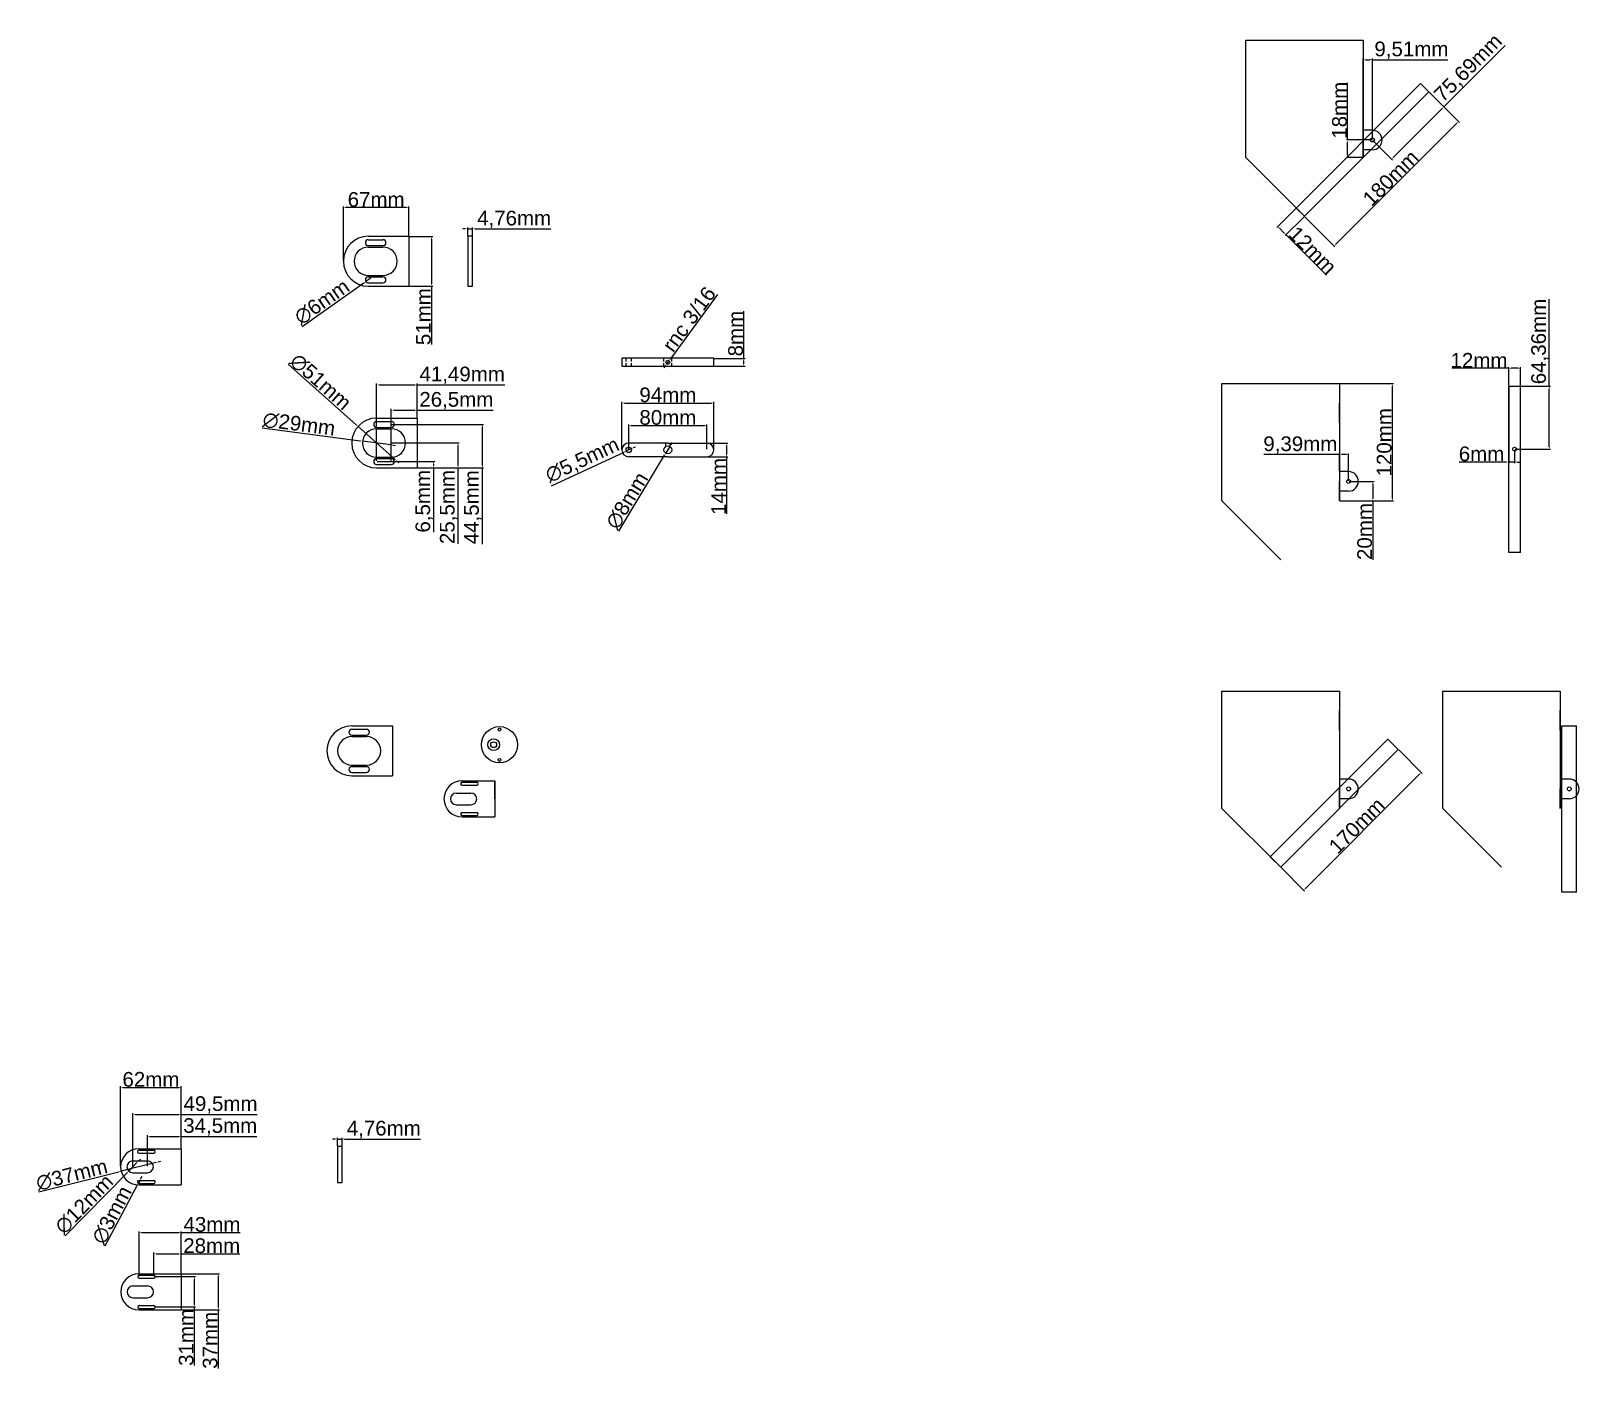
# Model space of a CAD drawing. Header units: centimetres. Extents: x -4347 to 16897, y 45206 to 109107.
# Drawn here: x 266 to 1849, y 60989 to 62358 of the extents above; entities that cross this region are included whole.
import ezdxf

# ---------------------------------------------------------------- set-up
doc = ezdxf.new("R2010")
doc.units = ezdxf.units.CM
doc.header["$LTSCALE"] = 0.5
doc.linetypes.add('DASHED2', pattern=[9.525, 6.35, -3.175])
doc.styles.get("Standard").update_dxf_attribs({"font": 'arial.ttf'})
doc.dimstyles.new('ISO-25', dxfattribs={"dimtxt": 15, "dimasz": 2.5, "dimexe": 1.25, "dimexo": 0.625, "dimtad": 1, "dimtxsty": 'Standard', "dimcen": 2.5, "dimclrd": 1, "dimclre": 1, "dimadec": 0, "dimazin": 0, "dimtfac": 1, "dimtmove": 0, "dimatfit": 3, "dimfxl": 1, "dimarcsym": 0})

msp = doc.modelspace()

# ---------------------------------------------------------------- blocks, each defined once
blk = doc.blocks.new('*D255')
at = {"color": 1, "lineweight": -2, "transparency": 16777216}
for p, q in [((1664.5, 61623.2), (1688.4, 61599.2)), ((1569.1, 61481.6), (1685.8, 61598.3)), ((1544.2, 61502.9), (1568.2, 61479))]:
    blk.add_line(p, q, dxfattribs=at)
at = {"color": 1, "transparency": 16777216}
for points in [[(1685.5, 61598.6), (1686.1, 61598), (1687.5, 61600.1)], [(1568.8, 61481.9), (1569.4, 61481.3), (1567.3, 61479.9)]]:
    blk.add_solid(points, dxfattribs=at)
at = {"layer": 'Defpoints', "color": 0, "transparency": 16777216}
for p in [(1664, 61623.6), (1687.5, 61600.1), (1543.8, 61503.4)]:
    blk.add_point(p, dxfattribs=at)
at = {"color": 0, "transparency": 16777216, "insert": (1621.6, 61545.8), "char_height": 15, "attachment_point": 5, "rotation": 45}
blk.add_mtext('170mm', dxfattribs=at)
blk = doc.blocks.new('*D256')
at = {"color": 1, "lineweight": -2, "transparency": 16777216}
for p, q in [((1603.8, 61925.2), (1526.6, 61925.2)), ((1603.8, 61908.3), (1603.8, 61926.4)), ((1610.7, 61925.2), (1606.3, 61925.2)), ((1613.2, 61898.3), (1613.2, 61926.4))]:
    blk.add_line(p, q, dxfattribs=at)
at = {"color": 1, "transparency": 16777216}
for points in [[(1606.3, 61925.6), (1606.3, 61924.7), (1603.8, 61925.2)], [(1610.7, 61925.6), (1610.7, 61924.7), (1613.2, 61925.2)]]:
    blk.add_solid(points, dxfattribs=at)
at = {"layer": 'Defpoints', "color": 0, "transparency": 16777216}
for p in [(1613.2, 61925.2), (1603.8, 61907.7), (1613.2, 61897.7)]:
    blk.add_point(p, dxfattribs=at)
at = {"color": 0, "transparency": 16777216, "insert": (1563.9, 61934.8), "char_height": 15, "attachment_point": 5}
blk.add_mtext('9,39mm', dxfattribs=at)
blk = doc.blocks.new('*D257')
at = {"color": 1, "lineweight": -2, "transparency": 16777216}
for p, q in [((1604.4, 61997.7), (1659.2, 61997.7)), ((1658, 61880.2), (1658, 61995.2)), ((1604.4, 61877.7), (1659.2, 61877.7))]:
    blk.add_line(p, q, dxfattribs=at)
at = {"color": 1, "transparency": 16777216}
for points in [[(1657.5, 61995.2), (1658.4, 61995.2), (1658, 61997.7)], [(1657.5, 61880.2), (1658.4, 61880.2), (1658, 61877.7)]]:
    blk.add_solid(points, dxfattribs=at)
at = {"layer": 'Defpoints', "color": 0, "transparency": 16777216}
for p in [(1603.8, 61997.7), (1658, 61997.7), (1603.8, 61877.7)]:
    blk.add_point(p, dxfattribs=at)
at = {"color": 0, "transparency": 16777216, "insert": (1649.7, 61937.7), "char_height": 15, "attachment_point": 5, "rotation": 90}
blk.add_mtext('120mm', dxfattribs=at)
blk = doc.blocks.new('*D258')
at = {"color": 1, "lineweight": -2, "transparency": 16777216}
for p, q in [((1613.8, 61897.7), (1639.3, 61897.7)), ((1638, 61895.2), (1638, 61880.2)), ((1604.4, 61877.7), (1639.3, 61877.7)), ((1638, 61877.7), (1638, 61817.7))]:
    blk.add_line(p, q, dxfattribs=at)
at = {"color": 1, "transparency": 16777216}
for points in [[(1637.6, 61895.2), (1638.4, 61895.2), (1638, 61897.7)], [(1637.6, 61880.2), (1638.4, 61880.2), (1638, 61877.7)]]:
    blk.add_solid(points, dxfattribs=at)
at = {"layer": 'Defpoints', "color": 0, "transparency": 16777216}
for p in [(1613.2, 61897.7), (1603.8, 61877.7), (1638, 61877.7)]:
    blk.add_point(p, dxfattribs=at)
at = {"color": 0, "transparency": 16777216, "insert": (1629.7, 61846.5), "char_height": 15, "attachment_point": 5, "rotation": 90}
blk.add_mtext('20mm', dxfattribs=at)
blk = doc.blocks.new('*D259')
at = {"color": 1, "lineweight": -2, "transparency": 16777216}
for p, q in [((1818.5, 61995), (1818.5, 62084)), ((1789.6, 61995), (1819.8, 61995)), ((1818.5, 61933.1), (1818.5, 61992.5)), ((1783.6, 61930.6), (1819.8, 61930.6))]:
    blk.add_line(p, q, dxfattribs=at)
at = {"color": 1, "transparency": 16777216}
for points in [[(1818.1, 61992.5), (1818.9, 61992.5), (1818.5, 61995)], [(1818.1, 61933.1), (1818.9, 61933.1), (1818.5, 61930.6)]]:
    blk.add_solid(points, dxfattribs=at)
at = {"layer": 'Defpoints', "color": 0, "transparency": 16777216}
for p in [(1789, 61995), (1818.5, 61995), (1783, 61930.6)]:
    blk.add_point(p, dxfattribs=at)
at = {"color": 0, "transparency": 16777216, "insert": (1808.9, 62040.7), "char_height": 15, "attachment_point": 5, "rotation": 90}
blk.add_mtext('64,36mm', dxfattribs=at)
blk = doc.blocks.new('*D260')
at = {"color": 1, "lineweight": -2, "transparency": 16777216}
for p, q in [((1777, 62013.3), (1718.7, 62013.3)), ((1777, 61995.6), (1777, 62014.5)), ((1786.5, 62013.3), (1779.5, 62013.3)), ((1789, 61995.6), (1789, 62014.5))]:
    blk.add_line(p, q, dxfattribs=at)
at = {"color": 1, "transparency": 16777216}
for points in [[(1779.5, 62013.7), (1779.5, 62012.9), (1777, 62013.3)], [(1786.5, 62013.7), (1786.5, 62012.9), (1789, 62013.3)]]:
    blk.add_solid(points, dxfattribs=at)
at = {"layer": 'Defpoints', "color": 0, "transparency": 16777216}
for p in [(1777, 62013.3), (1777, 61995), (1789, 61995)]:
    blk.add_point(p, dxfattribs=at)
at = {"color": 0, "transparency": 16777216, "insert": (1746.6, 62021.5), "char_height": 15, "attachment_point": 5}
blk.add_mtext('12mm', dxfattribs=at)
blk = doc.blocks.new('*D261')
at = {"color": 1, "lineweight": -2, "transparency": 16777216}
for p, q in [((1777, 61994.4), (1777, 61916.3)), ((1783, 61930), (1783, 61916.3)), ((1774.5, 61917.5), (1726.3, 61917.5)), ((1783, 61917.5), (1777, 61917.5)), ((1785.5, 61917.5), (1788, 61917.5))]:
    blk.add_line(p, q, dxfattribs=at)
at = {"color": 1, "transparency": 16777216}
for points in [[(1774.5, 61918), (1774.5, 61917.1), (1777, 61917.5)], [(1785.5, 61918), (1785.5, 61917.1), (1783, 61917.5)]]:
    blk.add_solid(points, dxfattribs=at)
at = {"layer": 'Defpoints', "color": 0, "transparency": 16777216}
for p in [(1777, 61995), (1783, 61930.6), (1777, 61917.5)]:
    blk.add_point(p, dxfattribs=at)
at = {"color": 0, "transparency": 16777216, "insert": (1749.2, 61925.8), "char_height": 15, "attachment_point": 5}
blk.add_mtext('6mm', dxfattribs=at)
blk = doc.blocks.new('*D262')
at = {"color": 1, "lineweight": -2, "transparency": 16777216}
for p, q in [((1612.3, 62246.7), (1612.3, 62305)), ((1637, 62246.7), (1611, 62246.7)), ((1612.3, 62231.2), (1612.3, 62244.2)), ((1627.5, 62228.7), (1611, 62228.7))]:
    blk.add_line(p, q, dxfattribs=at)
at = {"color": 1, "transparency": 16777216}
for points in [[(1611.9, 62244.2), (1612.7, 62244.2), (1612.3, 62246.7)], [(1611.9, 62231.2), (1612.7, 62231.2), (1612.3, 62228.7)]]:
    blk.add_solid(points, dxfattribs=at)
at = {"layer": 'Defpoints', "color": 0, "transparency": 16777216}
for p in [(1612.3, 62246.7), (1637.6, 62246.7), (1628.1, 62228.7)]:
    blk.add_point(p, dxfattribs=at)
at = {"color": 0, "transparency": 16777216, "insert": (1604, 62277.1), "char_height": 15, "attachment_point": 5, "rotation": 90}
blk.add_mtext('18mm', dxfattribs=at)
blk = doc.blocks.new('*D263')
at = {"color": 1, "lineweight": -2, "transparency": 16777216}
for p, q in [((1628.1, 62247.3), (1628.1, 62330)), ((1630.6, 62328.8), (1635.1, 62328.8)), ((1637.6, 62247.3), (1637.6, 62330)), ((1637.6, 62328.8), (1714.9, 62328.8))]:
    blk.add_line(p, q, dxfattribs=at)
at = {"color": 1, "transparency": 16777216}
for points in [[(1630.6, 62329.2), (1630.6, 62328.3), (1628.1, 62328.8)], [(1635.1, 62329.2), (1635.1, 62328.3), (1637.6, 62328.8)]]:
    blk.add_solid(points, dxfattribs=at)
at = {"layer": 'Defpoints', "color": 0, "transparency": 16777216}
for p in [(1637.6, 62328.8), (1628.1, 62246.7), (1637.6, 62246.7)]:
    blk.add_point(p, dxfattribs=at)
at = {"color": 0, "transparency": 16777216, "insert": (1677.5, 62338.4), "char_height": 15, "attachment_point": 5}
blk.add_mtext('9,51mm', dxfattribs=at)
blk = doc.blocks.new('*D264')
at = {"color": 1, "lineweight": -2, "transparency": 16777216}
for p, q in [((1559.2, 62176.7), (1539.9, 62157.4)), ((1567.7, 62168.2), (1548.4, 62149)), ((1542.6, 62156.6), (1547.5, 62151.6)), ((1549.3, 62149.8), (1590.5, 62108.6))]:
    blk.add_line(p, q, dxfattribs=at)
at = {"color": 1, "transparency": 16777216}
for points in [[(1542.8, 62156.8), (1542.3, 62156.3), (1540.8, 62158.3)], [(1547.8, 62151.9), (1547.2, 62151.3), (1549.3, 62149.8)]]:
    blk.add_solid(points, dxfattribs=at)
at = {"layer": 'Defpoints', "color": 0, "transparency": 16777216}
for p in [(1559.6, 62177.2), (1568.1, 62168.7), (1549.3, 62149.8)]:
    blk.add_point(p, dxfattribs=at)
at = {"color": 0, "transparency": 16777216, "insert": (1576.5, 62134.1), "char_height": 15, "attachment_point": 5, "rotation": 315}
blk.add_mtext('12mm', dxfattribs=at)
blk = doc.blocks.new('*D265')
at = {"color": 1, "lineweight": -2, "transparency": 16777216}
for p, q in [((1710.7, 62280.6), (1773.5, 62343.4)), ((1691.6, 62299.8), (1711.6, 62279.7)), ((1659, 62228.9), (1709, 62278.9)), ((1638.1, 62246.2), (1658.1, 62226.2))]:
    blk.add_line(p, q, dxfattribs=at)
at = {"color": 1, "transparency": 16777216}
for points in [[(1708.7, 62279.2), (1709.2, 62278.6), (1710.7, 62280.6)], [(1658.7, 62229.2), (1659.3, 62228.6), (1657.2, 62227.1)]]:
    blk.add_solid(points, dxfattribs=at)
at = {"layer": 'Defpoints', "color": 0, "transparency": 16777216}
for p in [(1691.1, 62300.2), (1710.7, 62280.6), (1637.6, 62246.7)]:
    blk.add_point(p, dxfattribs=at)
at = {"color": 0, "transparency": 16777216, "insert": (1736.2, 62319.7), "char_height": 15, "attachment_point": 5, "rotation": 45}
blk.add_mtext('75,69mm', dxfattribs=at)
blk = doc.blocks.new('*D266')
at = {"color": 1, "lineweight": -2, "transparency": 16777216}
for p, q in [((1695.8, 62295.5), (1726.6, 62264.7)), ((1600.2, 62140.1), (1724, 62263.9)), ((1568.6, 62168.2), (1599.3, 62137.5))]:
    blk.add_line(p, q, dxfattribs=at)
at = {"color": 1, "transparency": 16777216}
for points in [[(1723.7, 62264.2), (1724.2, 62263.6), (1725.7, 62265.6)], [(1599.9, 62140.4), (1600.5, 62139.8), (1598.4, 62138.4)]]:
    blk.add_solid(points, dxfattribs=at)
at = {"layer": 'Defpoints', "color": 0, "transparency": 16777216}
for p in [(1695.4, 62296), (1725.7, 62265.6), (1568.1, 62168.7)]:
    blk.add_point(p, dxfattribs=at)
at = {"color": 0, "transparency": 16777216, "insert": (1656.2, 62207.8), "char_height": 15, "attachment_point": 5, "rotation": 45}
blk.add_mtext('180mm', dxfattribs=at)
blk = doc.blocks.new('*D267')
at = {"color": 1, "lineweight": -2, "transparency": 16777216}
for p, q in [((877.2, 61930.6), (877.2, 61955.9)), ((879.7, 61954.7), (954.7, 61954.7)), ((957.2, 61930.6), (957.2, 61955.9))]:
    blk.add_line(p, q, dxfattribs=at)
at = {"color": 1, "transparency": 16777216}
for points in [[(879.7, 61955.1), (879.7, 61954.3), (877.2, 61954.7)], [(954.7, 61955.1), (954.7, 61954.3), (957.2, 61954.7)]]:
    blk.add_solid(points, dxfattribs=at)
at = {"layer": 'Defpoints', "color": 0, "transparency": 16777216}
for p in [(957.2, 61954.7), (877.2, 61929.9), (957.2, 61929.9)]:
    blk.add_point(p, dxfattribs=at)
at = {"color": 0, "transparency": 16777216, "insert": (917.2, 61963), "char_height": 15, "attachment_point": 5}
blk.add_mtext('80mm', dxfattribs=at)
blk = doc.blocks.new('*D268')
at = {"color": 1, "lineweight": -2, "transparency": 16777216}
for p, q in [((798.2, 61893.2), (872.4, 61927.7)), ((879.7, 61931.1), (874.7, 61928.8)), ((881.9, 61932.2), (884.2, 61933.2))]:
    blk.add_line(p, q, dxfattribs=at)
at = {"color": 1, "transparency": 16777216}
for points in [[(872.3, 61928.1), (872.6, 61927.3), (874.7, 61928.8)], [(881.8, 61932.5), (882.1, 61931.8), (879.7, 61931.1)]]:
    blk.add_solid(points, dxfattribs=at)
at = {"layer": 'Defpoints', "color": 0, "transparency": 16777216}
for p in [(874.7, 61928.8), (879.7, 61931.1)]:
    blk.add_point(p, dxfattribs=at)
at = {"color": 0, "transparency": 16777216, "insert": (830, 61918.9), "char_height": 15, "attachment_point": 5, "rotation": 24.9719}
blk.add_mtext('∅5,5mm', dxfattribs=at)
blk = doc.blocks.new('*D269')
at = {"color": 1, "lineweight": -2, "transparency": 16777216}
for p, q in [((919.3, 61933.4), (915.1, 61926.5)), ((920.6, 61935.5), (921.9, 61937.6)), ((866.9, 61847), (913.8, 61924.4))]:
    blk.add_line(p, q, dxfattribs=at)
at = {"color": 1, "transparency": 16777216}
for points in [[(913.5, 61924.6), (914.2, 61924.2), (915.1, 61926.5)], [(920.2, 61935.7), (920.9, 61935.3), (919.3, 61933.4)]]:
    blk.add_solid(points, dxfattribs=at)
at = {"layer": 'Defpoints', "color": 0, "transparency": 16777216}
for p in [(915.1, 61926.5), (919.3, 61933.4)]:
    blk.add_point(p, dxfattribs=at)
at = {"color": 0, "transparency": 16777216, "insert": (875.5, 61878), "char_height": 15, "attachment_point": 5, "rotation": 58.7502}
blk.add_mtext('∅8mm', dxfattribs=at)
blk = doc.blocks.new('*D270')
at = {"color": 1, "lineweight": -2, "transparency": 16777216}
for p, q in [((870.2, 61930.6), (870.2, 61979)), ((872.7, 61977.8), (961.7, 61977.8)), ((964.2, 61930.6), (964.2, 61979))]:
    blk.add_line(p, q, dxfattribs=at)
at = {"color": 1, "transparency": 16777216}
for points in [[(872.7, 61978.2), (872.7, 61977.4), (870.2, 61977.8)], [(961.7, 61978.2), (961.7, 61977.4), (964.2, 61977.8)]]:
    blk.add_solid(points, dxfattribs=at)
at = {"layer": 'Defpoints', "color": 0, "transparency": 16777216}
for p in [(964.2, 61977.8), (870.2, 61929.9), (964.2, 61929.9)]:
    blk.add_point(p, dxfattribs=at)
at = {"color": 0, "transparency": 16777216, "insert": (917.2, 61986.1), "char_height": 15, "attachment_point": 5}
blk.add_mtext('94mm', dxfattribs=at)
blk = doc.blocks.new('*D271')
at = {"color": 1, "lineweight": -2, "transparency": 16777216}
for p, q in [((957.8, 61936.9), (978.6, 61936.9)), ((977.3, 61934.4), (977.3, 61925.4)), ((957.8, 61922.9), (978.6, 61922.9)), ((977.3, 61922.9), (977.3, 61864.6))]:
    blk.add_line(p, q, dxfattribs=at)
at = {"color": 1, "transparency": 16777216}
for points in [[(976.9, 61934.4), (977.7, 61934.4), (977.3, 61936.9)], [(976.9, 61925.4), (977.7, 61925.4), (977.3, 61922.9)]]:
    blk.add_solid(points, dxfattribs=at)
at = {"layer": 'Defpoints', "color": 0, "transparency": 16777216}
for p in [(957.2, 61936.9), (957.2, 61922.9), (977.3, 61922.9)]:
    blk.add_point(p, dxfattribs=at)
at = {"color": 0, "transparency": 16777216, "insert": (969.2, 61892.5), "char_height": 15, "attachment_point": 5, "rotation": 90}
blk.add_mtext('14mm', dxfattribs=at)
blk = doc.blocks.new('*D272')
at = {"color": 1, "lineweight": -2, "transparency": 16777216}
for p, q in [((967.8, 62088.6), (919.8, 62023.1)), ((916, 62017.9), (918.4, 62021.1)), ((914.5, 62015.9), (913.1, 62013.9))]:
    blk.add_line(p, q, dxfattribs=at)
at = {"color": 1, "transparency": 16777216}
for points in [[(919.5, 62023.4), (920.2, 62022.9), (918.4, 62021.1)], [(914.2, 62016.1), (914.9, 62015.6), (916, 62017.9)]]:
    blk.add_solid(points, dxfattribs=at)
at = {"layer": 'Defpoints', "color": 0, "transparency": 16777216}
for p in [(918.4, 62021.1), (916, 62017.9)]:
    blk.add_point(p, dxfattribs=at)
at = {"color": 0, "transparency": 16777216, "insert": (938.9, 62063.5), "char_height": 15, "attachment_point": 5, "rotation": 53.8161}
blk.add_mtext('rnc 3/16', dxfattribs=at)
blk = doc.blocks.new('*D273')
at = {"color": 1, "lineweight": -2, "transparency": 16777216}
for p, q in [((994.8, 62023.5), (994.8, 62071.6)), ((964.8, 62023.5), (996.1, 62023.5)), ((994.8, 62018), (994.8, 62021)), ((964.8, 62015.5), (996.1, 62015.5))]:
    blk.add_line(p, q, dxfattribs=at)
at = {"color": 1, "transparency": 16777216}
for points in [[(994.4, 62021), (995.2, 62021), (994.8, 62023.5)], [(994.4, 62018), (995.2, 62018), (994.8, 62015.5)]]:
    blk.add_solid(points, dxfattribs=at)
at = {"layer": 'Defpoints', "color": 0, "transparency": 16777216}
for p in [(964.2, 62023.5), (994.8, 62023.5), (964.2, 62015.5)]:
    blk.add_point(p, dxfattribs=at)
at = {"color": 0, "transparency": 16777216, "insert": (986.5, 62048.8), "char_height": 15, "attachment_point": 5, "rotation": 90}
blk.add_mtext('8mm', dxfattribs=at)
blk = doc.blocks.new('*D274')
at = {"color": 1, "lineweight": -2, "transparency": 16777216}
for p, q in [((585.4, 62123.4), (585.4, 62178.8)), ((652.4, 62148.9), (652.4, 62178.8)), ((649.9, 62177.6), (587.9, 62177.6))]:
    blk.add_line(p, q, dxfattribs=at)
at = {"color": 1, "transparency": 16777216}
for points in [[(587.9, 62178), (587.9, 62177.1), (585.4, 62177.6)], [(649.9, 62178), (649.9, 62177.1), (652.4, 62177.6)]]:
    blk.add_solid(points, dxfattribs=at)
at = {"layer": 'Defpoints', "color": 0, "transparency": 16777216}
for p in [(585.4, 62177.6), (652.4, 62148.2), (585.4, 62122.7)]:
    blk.add_point(p, dxfattribs=at)
at = {"color": 0, "transparency": 16777216, "insert": (618.9, 62185.8), "char_height": 15, "attachment_point": 5}
blk.add_mtext('67mm', dxfattribs=at)
blk = doc.blocks.new('*D275')
at = {"color": 1, "lineweight": -2, "transparency": 16777216}
for p, q in [((653, 62148.2), (676.9, 62148.2)), ((675.6, 62145.7), (675.6, 62099.7)), ((653, 62097.2), (676.9, 62097.2)), ((675.6, 62097.2), (675.6, 62037.5))]:
    blk.add_line(p, q, dxfattribs=at)
at = {"color": 1, "transparency": 16777216}
for points in [[(675.2, 62145.7), (676, 62145.7), (675.6, 62148.2)], [(675.2, 62099.7), (676, 62099.7), (675.6, 62097.2)]]:
    blk.add_solid(points, dxfattribs=at)
at = {"layer": 'Defpoints', "color": 0, "transparency": 16777216}
for p in [(652.4, 62148.2), (652.4, 62097.2), (675.6, 62097.2)]:
    blk.add_point(p, dxfattribs=at)
at = {"color": 0, "transparency": 16777216, "insert": (667.3, 62066.1), "char_height": 15, "attachment_point": 5, "rotation": 90}
blk.add_mtext('51mm', dxfattribs=at)
blk = doc.blocks.new('*D276')
at = {"color": 1, "lineweight": -2, "transparency": 16777216}
for p, q in [((634.4, 61918.6), (634.4, 61971.8)), ((636.9, 61970.6), (658.4, 61970.6)), ((660.9, 61963.1), (660.9, 61971.8)), ((660.9, 61970.6), (738.4, 61970.6))]:
    blk.add_line(p, q, dxfattribs=at)
at = {"color": 1, "transparency": 16777216}
for points in [[(636.9, 61971), (636.9, 61970.2), (634.4, 61970.6)], [(658.4, 61971), (658.4, 61970.2), (660.9, 61970.6)]]:
    blk.add_solid(points, dxfattribs=at)
at = {"layer": 'Defpoints', "color": 0, "transparency": 16777216}
for p in [(660.9, 61970.6), (660.9, 61962.5), (634.4, 61918)]:
    blk.add_point(p, dxfattribs=at)
at = {"color": 0, "transparency": 16777216, "insert": (700.9, 61980.2), "char_height": 15, "attachment_point": 5}
blk.add_mtext('26,5mm', dxfattribs=at)
blk = doc.blocks.new('*D277')
at = {"color": 1, "lineweight": -2, "transparency": 16777216}
for p, q in [((619.4, 61918.6), (619.4, 61997.7)), ((621.9, 61996.4), (658.4, 61996.4)), ((660.9, 61963.1), (660.9, 61997.7)), ((660.9, 61996.4), (750.4, 61996.4))]:
    blk.add_line(p, q, dxfattribs=at)
at = {"color": 1, "transparency": 16777216}
for points in [[(621.9, 61996.8), (621.9, 61996), (619.4, 61996.4)], [(658.4, 61996.8), (658.4, 61996), (660.9, 61996.4)]]:
    blk.add_solid(points, dxfattribs=at)
at = {"layer": 'Defpoints', "color": 0, "transparency": 16777216}
for p in [(660.9, 61996.4), (660.9, 61962.5), (619.4, 61918)]:
    blk.add_point(p, dxfattribs=at)
at = {"color": 0, "transparency": 16777216, "insert": (706.9, 62006.1), "char_height": 15, "attachment_point": 5}
blk.add_mtext('41,49mm', dxfattribs=at)
blk = doc.blocks.new('*D278')
at = {"color": 1, "lineweight": -2, "transparency": 16777216}
for p, q in [((528.8, 62017.4), (598.5, 61955.5)), ((638.5, 61920), (600.4, 61953.9)), ((640.4, 61918.4), (642.2, 61916.7))]:
    blk.add_line(p, q, dxfattribs=at)
at = {"color": 1, "transparency": 16777216}
for points in [[(598.8, 61955.8), (598.2, 61955.2), (600.4, 61953.9)], [(640.7, 61918.7), (640.1, 61918.1), (638.5, 61920)]]:
    blk.add_solid(points, dxfattribs=at)
at = {"layer": 'Defpoints', "color": 0, "transparency": 16777216}
for p in [(600.4, 61953.9), (638.5, 61920)]:
    blk.add_point(p, dxfattribs=at)
at = {"color": 0, "transparency": 16777216, "insert": (562.1, 61999.5), "char_height": 15, "attachment_point": 5, "rotation": 318.4289}
blk.add_mtext('∅51mm', dxfattribs=at)
blk = doc.blocks.new('*D279')
at = {"color": 1, "lineweight": -2, "transparency": 16777216}
for p, q in [((502.4, 61952.4), (602.6, 61939.2)), ((633.8, 61935.1), (605.1, 61938.9)), ((636.3, 61934.7), (638.8, 61934.4))]:
    blk.add_line(p, q, dxfattribs=at)
at = {"color": 1, "transparency": 16777216}
for points in [[(602.6, 61939.6), (602.5, 61938.8), (605.1, 61938.9)], [(636.3, 61935.1), (636.2, 61934.3), (633.8, 61935.1)]]:
    blk.add_solid(points, dxfattribs=at)
at = {"layer": 'Defpoints', "color": 0, "transparency": 16777216}
for p in [(605.1, 61938.9), (633.8, 61935.1)]:
    blk.add_point(p, dxfattribs=at)
at = {"color": 0, "transparency": 16777216, "insert": (540, 61956.2), "char_height": 15, "attachment_point": 5, "rotation": 352.4794}
blk.add_mtext('∅29mm', dxfattribs=at)
blk = doc.blocks.new('*D280')
at = {"color": 1, "lineweight": -2, "transparency": 16777216}
for p, q in [((620.1, 61918), (678.9, 61918)), ((661.5, 61911.5), (678.9, 61911.5)), ((677.7, 61915.5), (677.7, 61914)), ((677.7, 61911.5), (677.7, 61845.8))]:
    blk.add_line(p, q, dxfattribs=at)
at = {"color": 1, "transparency": 16777216}
for points in [[(677.2, 61915.5), (678.1, 61915.5), (677.7, 61918)], [(677.2, 61914), (678.1, 61914), (677.7, 61911.5)]]:
    blk.add_solid(points, dxfattribs=at)
at = {"layer": 'Defpoints', "color": 0, "transparency": 16777216}
for p in [(619.4, 61918), (660.9, 61911.5), (677.7, 61911.5)]:
    blk.add_point(p, dxfattribs=at)
at = {"color": 0, "transparency": 16777216, "insert": (668, 61877.4), "char_height": 15, "attachment_point": 5, "rotation": 90}
blk.add_mtext('6,5mm', dxfattribs=at)
blk = doc.blocks.new('*D281')
at = {"color": 1, "lineweight": -2, "transparency": 16777216}
for p, q in [((635.1, 61937), (703.9, 61937)), ((702.6, 61934.5), (702.6, 61914)), ((661.5, 61911.5), (703.9, 61911.5)), ((702.6, 61911.5), (702.6, 61834))]:
    blk.add_line(p, q, dxfattribs=at)
at = {"color": 1, "transparency": 16777216}
for points in [[(702.2, 61934.5), (703, 61934.5), (702.6, 61937)], [(702.2, 61914), (703, 61914), (702.6, 61911.5)]]:
    blk.add_solid(points, dxfattribs=at)
at = {"layer": 'Defpoints', "color": 0, "transparency": 16777216}
for p in [(634.4, 61937), (660.9, 61911.5), (702.6, 61911.5)]:
    blk.add_point(p, dxfattribs=at)
at = {"color": 0, "transparency": 16777216, "insert": (693, 61871.5), "char_height": 15, "attachment_point": 5, "rotation": 90}
blk.add_mtext('25,5mm', dxfattribs=at)
blk = doc.blocks.new('*D282')
at = {"color": 1, "lineweight": -2, "transparency": 16777216}
for p, q in [((635.1, 61956), (728.7, 61956)), ((727.4, 61953.5), (727.4, 61914)), ((662.2, 61911.5), (728.7, 61911.5)), ((727.4, 61911.5), (727.4, 61833.6))]:
    blk.add_line(p, q, dxfattribs=at)
at = {"color": 1, "transparency": 16777216}
for points in [[(727, 61953.5), (727.9, 61953.5), (727.4, 61956)], [(727, 61914), (727.9, 61914), (727.4, 61911.5)]]:
    blk.add_solid(points, dxfattribs=at)
at = {"layer": 'Defpoints', "color": 0, "transparency": 16777216}
for p in [(634.4, 61956), (661.5, 61911.5), (727.4, 61911.5)]:
    blk.add_point(p, dxfattribs=at)
at = {"color": 0, "transparency": 16777216, "insert": (717.8, 61871.3), "char_height": 15, "attachment_point": 5, "rotation": 90}
blk.add_mtext('44,5mm', dxfattribs=at)
blk = doc.blocks.new('*D283')
at = {"color": 1, "lineweight": -2, "transparency": 16777216}
for p, q in [((543.1, 62056.1), (606.4, 62100.6)), ((613.4, 62105.5), (608.5, 62102)), ((615.4, 62106.9), (617.5, 62108.3))]:
    blk.add_line(p, q, dxfattribs=at)
at = {"color": 1, "transparency": 16777216}
for points in [[(606.2, 62100.9), (606.6, 62100.2), (608.5, 62102)], [(615.2, 62107.3), (615.6, 62106.6), (613.4, 62105.5)]]:
    blk.add_solid(points, dxfattribs=at)
at = {"layer": 'Defpoints', "color": 0, "transparency": 16777216}
for p in [(608.5, 62102), (613.4, 62105.5)]:
    blk.add_point(p, dxfattribs=at)
at = {"color": 0, "transparency": 16777216, "insert": (563.5, 62081.1), "char_height": 15, "attachment_point": 5, "rotation": 35.0918}
blk.add_mtext('∅6mm', dxfattribs=at)
blk = doc.blocks.new('*D284')
at = {"color": 1, "lineweight": -2, "transparency": 16777216}
for p, q in [((710.1, 62155.9), (707.6, 62155.9)), ((712.6, 62148.9), (712.6, 62157.1)), ((712.6, 62155.9), (717.3, 62155.9)), ((717.3, 62148.9), (717.3, 62157.1)), ((719.8, 62155.9), (797.7, 62155.9))]:
    blk.add_line(p, q, dxfattribs=at)
at = {"color": 1, "transparency": 16777216}
for points in [[(710.1, 62156.3), (710.1, 62155.5), (712.6, 62155.9)], [(719.8, 62156.3), (719.8, 62155.5), (717.3, 62155.9)]]:
    blk.add_solid(points, dxfattribs=at)
at = {"layer": 'Defpoints', "color": 0, "transparency": 16777216}
for p in [(712.6, 62148.2), (717.3, 62155.9), (717.3, 62148.2)]:
    blk.add_point(p, dxfattribs=at)
at = {"color": 0, "transparency": 16777216, "insert": (760, 62165.5), "char_height": 15, "attachment_point": 5}
blk.add_mtext('4,76mm', dxfattribs=at)
blk = doc.blocks.new('*D377')
at = {"color": 1, "lineweight": -2, "transparency": 16777216}
for p, q in [((576.8, 61225.5), (574.3, 61225.5)), ((579.3, 61218.5), (579.3, 61226.8)), ((579.3, 61225.5), (584, 61225.5)), ((584, 61218.5), (584, 61226.8)), ((586.5, 61225.5), (664.4, 61225.5))]:
    blk.add_line(p, q, dxfattribs=at)
at = {"color": 1, "transparency": 16777216}
for points in [[(576.8, 61225.9), (576.8, 61225.1), (579.3, 61225.5)], [(586.5, 61225.9), (586.5, 61225.1), (584, 61225.5)]]:
    blk.add_solid(points, dxfattribs=at)
at = {"layer": 'Defpoints', "color": 0, "transparency": 16777216}
for p in [(579.3, 61217.9), (584, 61225.5), (584, 61217.9)]:
    blk.add_point(p, dxfattribs=at)
at = {"color": 0, "transparency": 16777216, "insert": (626.7, 61235.2), "char_height": 15, "attachment_point": 5}
blk.add_mtext('4,76mm', dxfattribs=at)
blk = doc.blocks.new('*D378')
at = {"color": 1, "lineweight": -2, "transparency": 16777216}
for p, q in [((394, 61201.6), (358.2, 61192.6)), ((396.5, 61202.2), (398.9, 61202.8)), ((274.1, 61171.4), (355.7, 61191.9))]:
    blk.add_line(p, q, dxfattribs=at)
at = {"color": 1, "transparency": 16777216}
for points in [[(396.4, 61202.6), (396.6, 61201.8), (394, 61201.6)], [(355.6, 61192.4), (355.8, 61191.5), (358.2, 61192.6)]]:
    blk.add_solid(points, dxfattribs=at)
at = {"layer": 'Defpoints', "color": 0, "transparency": 16777216}
for p in [(394, 61201.6), (358.2, 61192.6)]:
    blk.add_point(p, dxfattribs=at)
at = {"color": 0, "transparency": 16777216, "insert": (307.7, 61188.8), "char_height": 15, "attachment_point": 5, "rotation": 14.1116}
blk.add_mtext('∅37mm', dxfattribs=at)
blk = doc.blocks.new('*D379')
at = {"color": 1, "lineweight": -2, "transparency": 16777216}
for p, q in [((374.3, 61201.4), (365.9, 61192.8)), ((376, 61203.1), (377.8, 61204.9)), ((300.9, 61126.4), (364.2, 61191))]:
    blk.add_line(p, q, dxfattribs=at)
at = {"color": 1, "transparency": 16777216}
for points in [[(375.7, 61203.4), (376.3, 61202.9), (374.3, 61201.4)], [(363.9, 61191.3), (364.5, 61190.7), (365.9, 61192.8)]]:
    blk.add_solid(points, dxfattribs=at)
at = {"layer": 'Defpoints', "color": 0, "transparency": 16777216}
for p in [(374.3, 61201.4), (365.9, 61192.8)]:
    blk.add_point(p, dxfattribs=at)
at = {"color": 0, "transparency": 16777216, "insert": (320.4, 61158.8), "char_height": 15, "attachment_point": 5, "rotation": 45.6091}
blk.add_mtext('∅12mm', dxfattribs=at)
blk = doc.blocks.new('*D380')
at = {"color": 1, "lineweight": -2, "transparency": 16777216}
for p, q in [((377.2, 61182.9), (375.7, 61180.2)), ((378.3, 61185.1), (379.5, 61187.3)), ((342, 61116.3), (374.6, 61178))]:
    blk.add_line(p, q, dxfattribs=at)
at = {"color": 1, "transparency": 16777216}
for points in [[(378, 61185.3), (378.7, 61184.9), (377.2, 61182.9)], [(374.2, 61178.2), (374.9, 61177.8), (375.7, 61180.2)]]:
    blk.add_solid(points, dxfattribs=at)
at = {"layer": 'Defpoints', "color": 0, "transparency": 16777216}
for p in [(377.2, 61182.9), (375.7, 61180.2)]:
    blk.add_point(p, dxfattribs=at)
at = {"color": 0, "transparency": 16777216, "insert": (348.7, 61147.8), "char_height": 15, "attachment_point": 5, "rotation": 62.1415}
blk.add_mtext('∅3mm', dxfattribs=at)
blk = doc.blocks.new('*D381')
at = {"color": 1, "lineweight": -2, "transparency": 16777216}
for p, q in [((370.1, 61197.7), (370.1, 61251.9)), ((372.6, 61250.7), (417.1, 61250.7)), ((419.6, 61216.2), (419.6, 61251.9)), ((419.6, 61250.7), (497.4, 61250.7))]:
    blk.add_line(p, q, dxfattribs=at)
at = {"color": 1, "transparency": 16777216}
for points in [[(372.6, 61251.1), (372.6, 61250.3), (370.1, 61250.7)], [(417.1, 61251.1), (417.1, 61250.3), (419.6, 61250.7)]]:
    blk.add_solid(points, dxfattribs=at)
at = {"layer": 'Defpoints', "color": 0, "transparency": 16777216}
for p in [(419.6, 61250.7), (419.6, 61215.6), (370.1, 61197.1)]:
    blk.add_point(p, dxfattribs=at)
at = {"color": 0, "transparency": 16777216, "insert": (459.8, 61260.3), "char_height": 15, "attachment_point": 5}
blk.add_mtext('49,5mm', dxfattribs=at)
blk = doc.blocks.new('*D382')
at = {"color": 1, "lineweight": -2, "transparency": 16777216}
for p, q in [((357.6, 61197.7), (357.6, 61279.4)), ((360.1, 61278.1), (417.1, 61278.1)), ((419.6, 61216.2), (419.6, 61279.4))]:
    blk.add_line(p, q, dxfattribs=at)
at = {"color": 1, "transparency": 16777216}
for points in [[(360.1, 61278.6), (360.1, 61277.7), (357.6, 61278.1)], [(417.1, 61278.6), (417.1, 61277.7), (419.6, 61278.1)]]:
    blk.add_solid(points, dxfattribs=at)
at = {"layer": 'Defpoints', "color": 0, "transparency": 16777216}
for p in [(419.6, 61278.1), (419.6, 61215.6), (357.6, 61197.1)]:
    blk.add_point(p, dxfattribs=at)
at = {"color": 0, "transparency": 16777216, "insert": (388.6, 61286.4), "char_height": 15, "attachment_point": 5}
blk.add_mtext('62mm', dxfattribs=at)
blk = doc.blocks.new('*D383')
at = {"color": 1, "lineweight": -2, "transparency": 16777216}
for p, q in [((385.1, 61197.7), (385.1, 61229.5)), ((387.6, 61228.2), (417.1, 61228.2)), ((419.6, 61216.2), (419.6, 61229.5)), ((419.6, 61228.2), (496.8, 61228.2))]:
    blk.add_line(p, q, dxfattribs=at)
at = {"color": 1, "transparency": 16777216}
for points in [[(387.6, 61228.6), (387.6, 61227.8), (385.1, 61228.2)], [(417.1, 61228.6), (417.1, 61227.8), (419.6, 61228.2)]]:
    blk.add_solid(points, dxfattribs=at)
at = {"layer": 'Defpoints', "color": 0, "transparency": 16777216}
for p in [(419.6, 61228.2), (419.6, 61215.6), (385.1, 61197.1)]:
    blk.add_point(p, dxfattribs=at)
at = {"color": 0, "transparency": 16777216, "insert": (459.5, 61237.9), "char_height": 15, "attachment_point": 5}
blk.add_mtext('34,5mm', dxfattribs=at)
blk = doc.blocks.new('*D384')
at = {"color": 1, "lineweight": -2, "transparency": 16777216}
for p, q in [((376.6, 61085.4), (376.6, 61131.1)), ((379.1, 61129.8), (417.1, 61129.8)), ((419.6, 61088.4), (419.6, 61131.1)), ((419.6, 61129.8), (479.9, 61129.8))]:
    blk.add_line(p, q, dxfattribs=at)
at = {"color": 1, "transparency": 16777216}
for points in [[(379.1, 61130.2), (379.1, 61129.4), (376.6, 61129.8)], [(417.1, 61130.2), (417.1, 61129.4), (419.6, 61129.8)]]:
    blk.add_solid(points, dxfattribs=at)
at = {"layer": 'Defpoints', "color": 0, "transparency": 16777216}
for p in [(419.6, 61129.8), (419.6, 61087.8), (376.6, 61084.8)]:
    blk.add_point(p, dxfattribs=at)
at = {"color": 0, "transparency": 16777216, "insert": (451, 61138.1), "char_height": 15, "attachment_point": 5}
blk.add_mtext('43mm', dxfattribs=at)
blk = doc.blocks.new('*D385')
at = {"color": 1, "lineweight": -2, "transparency": 16777216}
for p, q in [((391.6, 61085.4), (391.6, 61109.4)), ((394.1, 61108.1), (417.1, 61108.1)), ((419.6, 61088.4), (419.6, 61109.4)), ((419.6, 61108.1), (479.6, 61108.1))]:
    blk.add_line(p, q, dxfattribs=at)
at = {"color": 1, "transparency": 16777216}
for points in [[(394.1, 61108.5), (394.1, 61107.7), (391.6, 61108.1)], [(417.1, 61108.5), (417.1, 61107.7), (419.6, 61108.1)]]:
    blk.add_solid(points, dxfattribs=at)
at = {"layer": 'Defpoints', "color": 0, "transparency": 16777216}
for p in [(419.6, 61108.1), (419.6, 61087.8), (391.6, 61084.8)]:
    blk.add_point(p, dxfattribs=at)
at = {"color": 0, "transparency": 16777216, "insert": (450.8, 61116.4), "char_height": 15, "attachment_point": 5}
blk.add_mtext('28mm', dxfattribs=at)
blk = doc.blocks.new('*D386')
at = {"color": 1, "lineweight": -2, "transparency": 16777216}
for p, q in [((392.2, 61084.8), (434.2, 61084.8)), ((433, 61082.3), (433, 61056.3)), ((392.2, 61053.8), (434.2, 61053.8)), ((433, 61053.8), (433, 60994))]:
    blk.add_line(p, q, dxfattribs=at)
at = {"color": 1, "transparency": 16777216}
for points in [[(432.6, 61082.3), (433.4, 61082.3), (433, 61084.8)], [(432.6, 61056.3), (433.4, 61056.3), (433, 61053.8)]]:
    blk.add_solid(points, dxfattribs=at)
at = {"layer": 'Defpoints', "color": 0, "transparency": 16777216}
for p in [(391.6, 61084.8), (391.6, 61053.8), (433, 61053.8)]:
    blk.add_point(p, dxfattribs=at)
at = {"color": 0, "transparency": 16777216, "insert": (424.7, 61022.7), "char_height": 15, "attachment_point": 5, "rotation": 90}
blk.add_mtext('31mm', dxfattribs=at)
blk = doc.blocks.new('*D387')
at = {"color": 1, "lineweight": -2, "transparency": 16777216}
for p, q in [((420.2, 61087.8), (458.7, 61087.8)), ((457.4, 61085.3), (457.4, 61053.3)), ((420.2, 61050.8), (458.7, 61050.8)), ((457.4, 61050.8), (457.4, 60991))]:
    blk.add_line(p, q, dxfattribs=at)
at = {"color": 1, "transparency": 16777216}
for points in [[(457, 61085.3), (457.9, 61085.3), (457.4, 61087.8)], [(457, 61053.3), (457.9, 61053.3), (457.4, 61050.8)]]:
    blk.add_solid(points, dxfattribs=at)
at = {"layer": 'Defpoints', "color": 0, "transparency": 16777216}
for p in [(419.6, 61087.8), (419.6, 61050.8), (457.4, 61050.8)]:
    blk.add_point(p, dxfattribs=at)
at = {"color": 0, "transparency": 16777216, "insert": (449.2, 61019.7), "char_height": 15, "attachment_point": 5, "rotation": 90}
blk.add_mtext('37mm', dxfattribs=at)

# ---------------------------------------------------------------- dimensions: what is measured, and where the dimension line sits
for p1, p2, distance, picture, middle in [((1637.628, 62246.679), (1691.15, 62300.201), -27.674, '*D265', (1736.166, 62319.713)), ((1568.113, 62168.679), (1695.392, 62295.958), -42.891, '*D266', (1656.224, 62207.847)), ((1559.628, 62177.164), (1568.113, 62168.679), -26.647, '*D264', (1576.547, 62134.095)), ((1543.807, 61503.386), (1664.015, 61623.594), -33.281, '*D255', (1621.586, 61545.815))]:
    dim = msp.add_aligned_dim(p1=p1, p2=p2, distance=distance, dimstyle='ISO-25', override={"dimpost": 'mm'})
    dim.commit()
    dim.dimension.update_dxf_attribs({"geometry": picture, "text_midpoint": middle})
for base, p1, p2, picture, middle in [((1637.6279, 62328.7545), (1628.1132, 62246.679), (1637.6279, 62246.679), '*D263', (1677.4907, 62338.3938)), ((585.4056, 62177.5503), (652.4009, 62148.2489), (585.4056, 62122.7489), '*D274', (618.9033, 62185.8339)), ((717.339, 62155.868), (712.579, 62148.249), (717.339, 62148.249), '*D284', (760.003, 62165.507)), ((1777.018, 62013.295), (1789.018, 61995.007), (1777.018, 61995.007), '*D260', (1746.599, 62021.451)), ((660.915, 61996.432), (619.429, 61917.958), (660.915, 61962.458), '*D277', (706.906, 62006.071)), ((660.925, 61970.591), (634.429, 61917.958), (660.925, 61962.458), '*D276', (700.915, 61980.23)), ((964.189, 61977.784), (870.189, 61929.943), (964.189, 61929.943), '*D270', (917.189, 61986.068)), ((1777.018, 61917.545), (1783.018, 61930.644), (1777.018, 61995.007), '*D261', (1749.179, 61925.829)), ((957.189, 61954.676), (877.189, 61929.943), (957.189, 61929.943), '*D267', (917.189, 61962.96)), ((419.6, 61278.139), (357.6, 61197.07), (419.6, 61215.57), '*D382', (388.6, 61286.423)), ((419.6, 61250.698), (370.1, 61197.07), (419.6, 61215.57), '*D381', (459.765, 61260.337)), ((419.6, 61228.216), (385.1, 61197.07), (419.6, 61215.57), '*D383', (459.458, 61237.855)), ((584.034, 61225.53), (579.274, 61217.911), (584.034, 61217.911), '*D377', (626.699, 61235.169)), ((419.584, 61129.805), (376.584, 61084.787), (419.584, 61087.787), '*D384', (451.011, 61138.093)), ((419.584, 61108.11), (391.584, 61084.787), (419.584, 61087.787), '*D385', (450.837, 61116.394))]:
    dim = msp.add_linear_dim(base=base, p1=p1, p2=p2, dimstyle='ISO-25', override={"dimpost": 'mm'})
    dim.commit()
    dim.dimension.update_dxf_attribs({"geometry": picture, "text_midpoint": middle})
for base, p1, p2, picture, middle in [((1612.288, 62246.679), (1628.113, 62228.679), (1637.628, 62246.679), '*D262', (1604.005, 62277.098)), ((675.617, 62097.249), (652.401, 62148.249), (652.391, 62097.249), '*D275', (667.334, 62066.124)), ((1818.521, 61995.007), (1783.018, 61930.644), (1789.018, 61995.007), '*D259', (1808.881, 62040.738)), ((994.824, 62023.516), (964.189, 62015.516), (964.189, 62023.516), '*D273', (986.54, 62048.824)), ((1657.964, 61997.709), (1603.807, 61877.709), (1603.807, 61997.709), '*D257', (1649.68, 61937.709)), ((727.442, 61911.458), (634.429, 61955.958), (661.54, 61911.458), '*D282', (717.833, 61871.293)), ((702.616, 61911.458), (634.429, 61936.958), (660.915, 61911.458), '*D281', (692.977, 61871.467)), ((977.313, 61922.943), (957.189, 61936.943), (957.189, 61922.943), '*D271', (969.157, 61892.525)), ((677.654, 61911.458), (619.429, 61917.958), (660.915, 61911.458), '*D280', (668.014, 61877.381)), ((1638.003, 61877.709), (1613.2, 61897.709), (1603.807, 61877.709), '*D258', (1629.72, 61846.457)), ((457.449, 61050.787), (419.584, 61087.787), (419.584, 61050.787), '*D387', (449.161, 61019.668)), ((432.972, 61053.787), (391.584, 61084.787), (391.584, 61053.787), '*D386', (424.683, 61022.668))]:
    dim = msp.add_linear_dim(base=base, p1=p1, p2=p2, angle=90, dimstyle='ISO-25', override={"dimpost": 'mm'})
    dim.commit()
    dim.dimension.update_dxf_attribs({"geometry": picture, "text_midpoint": middle})
for p1, p2, picture, middle in [((613.36, 62105.474), (608.451, 62102.024), '*D283', (568.467, 62073.931)), ((638.507, 61920.037), (600.352, 61953.878), '*D278', (556.275, 61992.971)), ((633.805, 61935.06), (605.054, 61938.855), '*D279', (538.875, 61947.592)), ((919.264, 61933.363), (915.114, 61926.524), '*D269', (882.946, 61873.512)), ((394.042, 61201.58), (358.159, 61192.559), '*D378', (309.792, 61180.4)), ((374.298, 61201.357), (365.903, 61192.782), '*D379', (326.636, 61152.671)), ((377.151, 61182.896), (375.749, 61180.244), '*D380', (356.439, 61143.709))]:
    dim = msp.add_diameter_dim_2p(p1=p1, p2=p2, dimstyle='ISO-25', override={"dimpost": 'mm'})
    dim.commit()
    dim.dimension.update_dxf_attribs({"geometry": picture, "text_midpoint": middle, "dimtype": 163})
dim = msp.add_diameter_dim_2p(p1=(916.008, 62017.902), p2=(918.37, 62021.13), text='rnc 3/16', dimstyle='ISO-25', override={"dimpost": 'mm'})
dim.commit()
dim.dimension.update_dxf_attribs({"geometry": '*D272', "text_midpoint": (945.718, 62058.519), "dimtype": 163})
dim = msp.add_diameter_dim_2p(p1=(879.682, 61931.104), p2=(874.696, 61928.782), dimstyle='ISO-25', override={"dimpost": 'mm'})
dim.commit()
dim.dimension.update_dxf_attribs({"geometry": '*D268', "text_midpoint": (830.006, 61918.874)})
dim = msp.add_linear_dim(base=(1613.2, 61925.155), p1=(1603.807, 61907.709), p2=(1613.2, 61897.709), dimstyle='ISO-25', override={"dimpost": 'mm'})
dim.commit()
dim.dimension.update_dxf_attribs({"geometry": '*D256', "text_midpoint": (1563.944, 61925.155), "dimtype": 160})

# ---------------------------------------------------------------- linework, layer by layer
for p, q in [((1508.113, 62228.679), (1508.113, 62348.679)), ((1508.113, 62348.679), (1628.113, 62348.679)), ((1628.113, 62348.679), (1628.113, 62228.679)), ((1628.113, 62308.679), (1628.113, 62328.679)), ((1559.628, 62177.164), (1686.907, 62304.443)), ((1568.113, 62168.679), (1695.392, 62295.958)), ((1695.392, 62295.958), (1686.907, 62304.443)), ((1628.113, 62257.618), (1628.113, 62237.679)), ((1637.507, 62256.649), (1628.113, 62256.649)), ((1628.113, 62228.679), (1628.113, 62246.679)), ((1568.113, 62168.679), (1508.113, 62228.679)), ((1628.113, 62228.679), (1628.113, 62238.679)), ((1637.507, 62236.649), (1628.113, 62236.649)), ((1559.628, 62177.164), (1568.113, 62168.679)), ((610.906, 62148.249), (652.391, 62148.249)), ((652.401, 62148.249), (652.401, 62097.249)), ((712.579, 62148.249), (712.579, 62097.249)), ((717.339, 62148.249), (712.579, 62148.249)), ((717.339, 62097.249), (717.339, 62148.249)), ((610.906, 62144.749), (625.906, 62144.749)), ((610.906, 62138.749), (625.906, 62138.749)), ((610.906, 62137.249), (625.906, 62137.249)), ((610.906, 62108.249), (610.906, 62106.749)), ((610.906, 62108.249), (625.906, 62108.249)), ((610.906, 62106.749), (625.906, 62106.749)), ((610.906, 62100.749), (625.906, 62100.749)), ((610.906, 62097.249), (610.906, 62097.249)), ((610.906, 62097.249), (652.391, 62097.249)), ((712.579, 62097.249), (717.339, 62097.249)), ((964.189, 62023.516), (870.189, 62023.516)), ((870.189, 62023.516), (870.189, 62015.516)), ((964.189, 62015.516), (964.189, 62023.516)), ((870.189, 62015.516), (964.189, 62015.516)), ((1483.807, 61877.709), (1483.807, 61997.709)), ((1483.807, 61997.709), (1603.807, 61997.709)), ((1603.807, 61997.709), (1603.807, 61877.709)), ((1777.018, 61825.007), (1777.018, 61995.007)), ((1777.018, 61995.007), (1789.018, 61995.007)), ((1789.018, 61825.007), (1789.018, 61995.007)), ((1603.807, 61957.709), (1603.807, 61977.709)), ((619.429, 61962.458), (660.915, 61962.458)), ((619.429, 61958.958), (634.429, 61958.958)), ((660.925, 61962.458), (660.925, 61911.458)), ((619.429, 61952.958), (634.429, 61952.958)), ((619.429, 61951.458), (634.429, 61951.458)), ((917.189, 61936.943), (877.189, 61936.943)), ((917.189, 61936.943), (957.189, 61936.943)), ((619.429, 61922.458), (619.429, 61920.958)), ((619.429, 61922.458), (634.429, 61922.458)), ((619.429, 61920.958), (634.429, 61920.958)), ((619.429, 61914.958), (634.429, 61914.958)), ((619.429, 61911.458), (619.429, 61911.458)), ((619.429, 61911.458), (660.915, 61911.458)), ((917.189, 61922.943), (877.189, 61922.943)), ((917.189, 61922.943), (957.189, 61922.943)), ((1613.2, 61907.709), (1603.807, 61907.709)), ((1603.807, 61877.709), (1603.807, 61897.709)), ((1543.807, 61817.709), (1483.807, 61877.709)), ((1603.807, 61877.709), (1603.807, 61887.709)), ((1613.2, 61887.709), (1603.807, 61887.709)), ((1543.807, 61817.709), (1533.2, 61828.316)), ((1789.018, 61825.007), (1777.018, 61825.007)), ((1483.807, 61563.386), (1483.807, 61683.386)), ((1483.807, 61683.386), (1603.807, 61683.386)), ((1603.807, 61683.386), (1603.807, 61563.386)), ((1709.499, 61563.386), (1709.499, 61683.386)), ((1709.499, 61683.386), (1829.499, 61683.386)), ((1829.499, 61683.386), (1829.499, 61563.386)), ((1603.807, 61643.386), (1603.807, 61663.386)), ((1829.499, 61643.386), (1829.499, 61663.386)), ((594.058, 61647.805), (635.544, 61647.805)), ((594.058, 61644.305), (609.058, 61644.305)), ((635.554, 61647.805), (635.554, 61596.805)), ((1831.393, 61477.749), (1831.393, 61647.749)), ((1831.393, 61647.749), (1846.393, 61647.749)), ((1846.393, 61477.749), (1846.393, 61647.749)), ((594.058, 61638.305), (609.058, 61638.305)), ((594.058, 61636.805), (609.058, 61636.805)), ((1533.2, 61513.993), (1653.408, 61634.201)), ((1653.408, 61634.201), (1664.015, 61623.594)), ((1543.807, 61503.386), (1664.015, 61623.594)), ((594.058, 61607.805), (594.058, 61606.305)), ((594.058, 61607.805), (609.058, 61607.805)), ((594.058, 61606.305), (609.058, 61606.305)), ((594.058, 61600.305), (609.058, 61600.305)), ((594.058, 61596.805), (594.058, 61596.805)), ((594.058, 61596.805), (635.544, 61596.805)), ((1613.2, 61593.386), (1603.807, 61593.386)), ((1838.893, 61593.386), (1829.499, 61593.386)), ((700.774, 61579.181), (715.774, 61579.181)), ((706.774, 61591.681), (740.274, 61591.681)), ((706.774, 61590.181), (721.774, 61590.181)), ((706.774, 61587.181), (721.774, 61587.181)), ((740.274, 61573.181), (740.274, 61591.681)), ((740.274, 61591.681), (740.274, 61554.681)), ((1603.807, 61563.386), (1603.807, 61583.386)), ((1829.499, 61563.386), (1829.499, 61583.386)), ((700.774, 61567.181), (715.774, 61567.181)), ((1543.807, 61503.386), (1483.807, 61563.386)), ((1603.807, 61563.386), (1603.807, 61573.386)), ((1613.2, 61573.386), (1603.807, 61573.386)), ((1769.499, 61503.386), (1709.499, 61563.386)), ((1829.499, 61563.386), (1829.499, 61573.386)), ((1838.893, 61573.386), (1829.499, 61573.386)), ((706.774, 61559.181), (721.774, 61559.181)), ((706.774, 61556.181), (721.774, 61556.181)), ((706.774, 61554.681), (740.274, 61554.681)), ((1543.807, 61503.386), (1533.2, 61513.993)), ((1846.393, 61477.749), (1831.393, 61477.749)), ((376.1, 61215.57), (419.6, 61215.57)), ((376.45, 61214.07), (391.45, 61214.07)), ((419.6, 61215.57), (419.6, 61178.57)), ((579.274, 61217.911), (579.274, 61180.911)), ((584.034, 61217.911), (579.274, 61217.911)), ((584.034, 61180.911), (584.034, 61217.911)), ((370.1, 61203.07), (385.1, 61203.07)), ((376.45, 61211.07), (391.45, 61211.07)), ((370.1, 61191.07), (385.1, 61191.07)), ((376.45, 61183.07), (391.45, 61183.07)), ((579.274, 61180.911), (584.034, 61180.911)), ((376.1, 61178.57), (419.6, 61178.57)), ((376.45, 61180.07), (391.45, 61180.07)), ((376.234, 61087.787), (419.584, 61087.787)), ((376.584, 61086.287), (391.584, 61086.287)), ((419.584, 61087.787), (419.584, 61050.787)), ((370.234, 61075.287), (385.234, 61075.287)), ((376.584, 61083.287), (391.584, 61083.287)), ((370.234, 61063.287), (385.234, 61063.287)), ((376.584, 61055.287), (391.584, 61055.287)), ((376.234, 61050.787), (419.584, 61050.787)), ((376.584, 61052.287), (391.584, 61052.287))]:
    msp.add_line(p, q)
at = {"linetype": 'DASHED2'}
for p, q in [((874.439, 62015.516), (874.439, 62023.516)), ((879.939, 62015.516), (879.939, 62023.516)), ((913.189, 62015.516), (913.189, 62023.516)), ((921.189, 62015.516), (921.189, 62023.516)), ((915.189, 61933.407), (915.189, 61936.943)), ((919.189, 61936.943), (919.189, 61933.407))]:
    msp.add_line(p, q, dxfattribs=at)
for centre, radius in [((1637.628, 62246.679), 2), ((917.189, 62019.516), 2), ((877.189, 61929.943), 2.75), ((917.189, 61929.943), 4), ((1783.018, 61930.644), 2), ((1613.2, 61897.709), 2), ((745.072, 61628.562), 18.5), ((745.072, 61644.062), 1.5), ((739.072, 61628.562), 6), ((739.072, 61628.562), 3), ((745.072, 61613.062), 1.5), ((1613.2, 61583.386), 2), ((1838.893, 61583.386), 2)]:
    msp.add_circle(centre, radius)
for centre, radius, start, end in [((1637.507, 62246.649), 10, 270, 90), ((610.906, 62122.749), 25.5, 90, 270), ((610.906, 62122.749), 14.5, 90, 270), ((610.906, 62141.749), 3, 90, 270), ((625.906, 62141.749), 3, 270, 90), ((625.906, 62122.749), 14.5, 270, 90), ((610.906, 62103.749), 3, 90, 270), ((625.906, 62103.749), 3, 270, 90), ((619.429, 61936.958), 25.5, 90, 270), ((619.429, 61955.958), 3, 90, 270), ((634.429, 61955.958), 3, 270, 90), ((619.429, 61936.958), 14.5, 90, 270), ((634.429, 61936.958), 14.5, 270, 90), ((877.189, 61929.943), 7, 90, 270), ((957.189, 61929.943), 7, 270, 90), ((619.429, 61917.958), 3, 90, 270), ((634.429, 61917.958), 3, 270, 90), ((1613.2, 61897.709), 10, 270, 90), ((594.058, 61622.305), 25.5, 90, 270), ((594.058, 61641.305), 3, 90, 270), ((609.058, 61641.305), 3, 270, 90), ((594.058, 61622.305), 14.5, 90, 270), ((609.058, 61622.305), 14.5, 270, 90), ((594.058, 61603.305), 3, 90, 270), ((609.058, 61603.305), 3, 270, 90), ((1613.2, 61583.386), 10, 270, 90), ((1838.893, 61583.386), 10, 270, 90), ((706.774, 61573.181), 18.5, 90, 270), ((700.774, 61573.181), 6, 90, 270), ((706.774, 61588.681), 1.5, 90, 270), ((715.774, 61573.181), 6, 270, 90), ((721.774, 61588.681), 1.5, 270, 90), ((706.774, 61557.681), 1.5, 90, 270), ((721.774, 61557.681), 1.5, 270, 90), ((376.1, 61197.07), 18.5, 90, 270), ((376.45, 61212.57), 1.5, 90, 270), ((391.45, 61212.57), 1.5, 270, 90), ((370.1, 61197.07), 6, 90, 270), ((385.1, 61197.07), 6, 270, 90), ((376.45, 61181.57), 1.5, 90, 270), ((391.45, 61181.57), 1.5, 270, 90), ((376.234, 61069.287), 18.5, 90, 270), ((376.584, 61084.787), 1.5, 90, 270), ((391.584, 61084.787), 1.5, 270, 90), ((370.234, 61069.287), 6, 90, 270), ((385.234, 61069.287), 6, 270, 90), ((376.584, 61053.787), 1.5, 90, 270), ((391.584, 61053.787), 1.5, 270, 90)]:
    msp.add_arc(centre, radius, start, end)

msp.set_redraw_order([(e.dxf.handle, doc.entitydb.next_handle()) for e in msp.query("TEXT MTEXT ATTDEF DIMENSION ARC_DIMENSION")])  # texts and dimensions are drawn at this point

doc.saveas('drawing.dxf')
